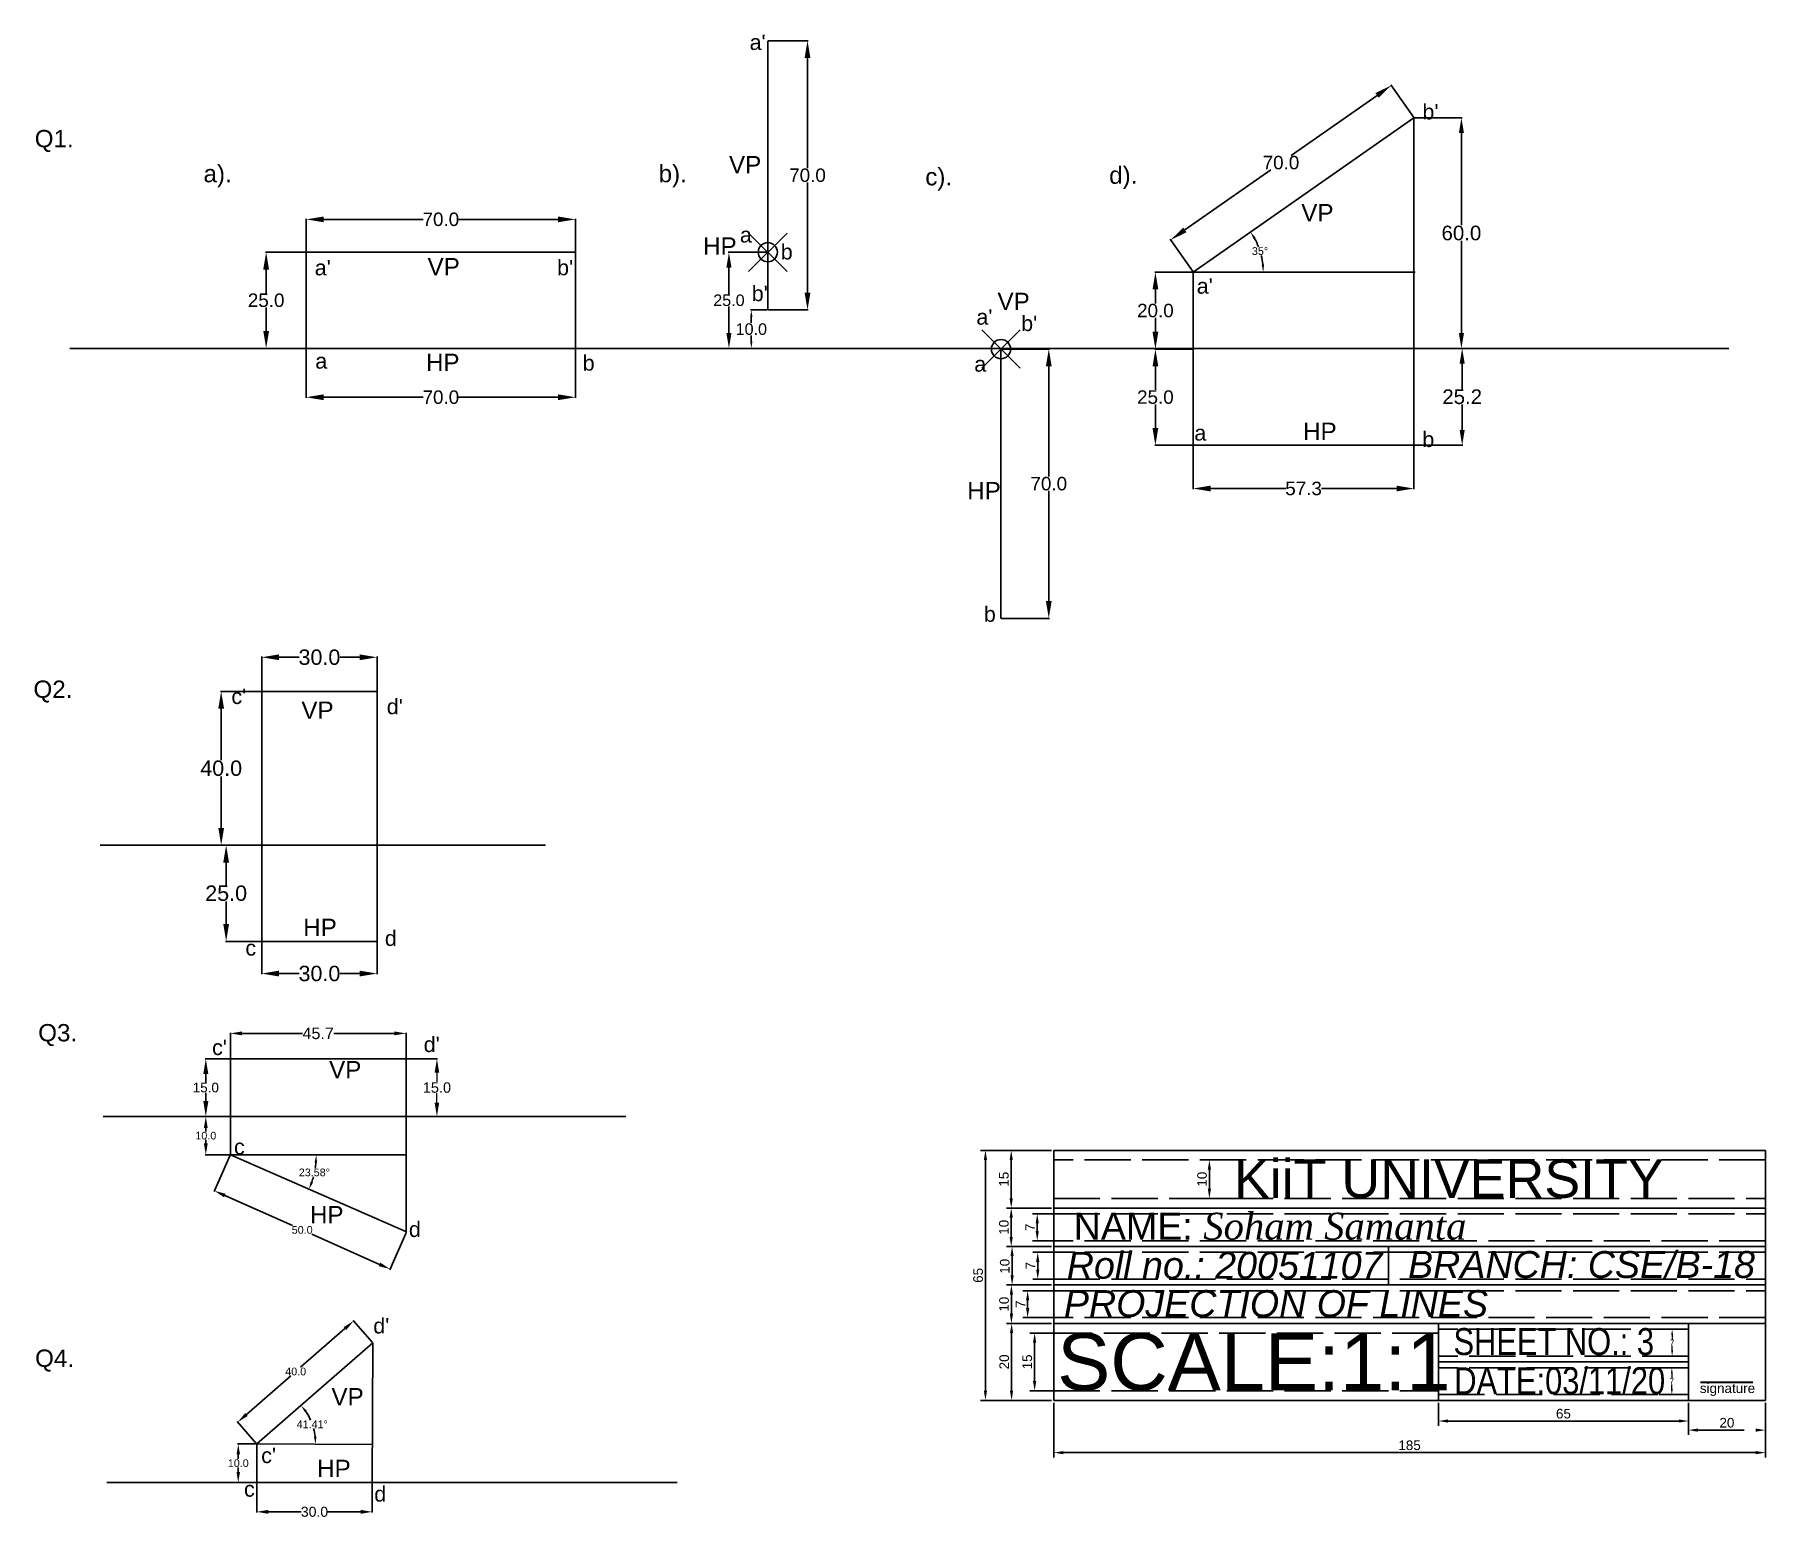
# Model space of a CAD drawing. Header units: millimetres. Extents: x 115 to 565, y 84 to 469.
import ezdxf

# ---------------------------------------------------------------- set-up
doc = ezdxf.new("R2010")
doc.units = ezdxf.units.MM
doc.header["$MEASUREMENT"] = 0
doc.header["$PDMODE"] = 35
doc.header["$PDSIZE"] = 5
doc.linetypes.add('ACAD_ISO02W100', pattern=[15, 12, -3])
doc.styles.get("Standard").update_dxf_attribs({"font": 'arial.ttf'})
doc.dimstyles.new('ISO-25', dxfattribs={"dimtxt": 2.5, "dimasz": 2.5, "dimexe": 1.25, "dimexo": 0.625, "dimtad": 1, "dimtxsty": 'Standard', "dimcen": 2.5, "dimadec": 0, "dimazin": 0, "dimtfac": 1, "dimtmove": 0, "dimatfit": 3, "dimfxl": 1, "dimarcsym": 0})
doc.dimstyles.get("Standard").update_dxf_attribs({"dimtxt": 0.18, "dimasz": 0.18, "dimexe": 0.18, "dimexo": 0.0625, "dimgap": 0.09, "dimtad": 0, "dimtih": 1, "dimtoh": 1, "dimdec": 1, "dimzin": 0, "dimdsep": 46, "dimtxsty": 'Standard', "dimcen": 0.09, "dimadec": 0, "dimazin": 0, "dimtfac": 1, "dimtdec": 1, "dimtofl": 0, "dimtmove": 0, "dimatfit": 3, "dimfxl": 1, "dimtolj": 1, "dimtzin": 0, "dimarcsym": 0})

msp = doc.modelspace()

# ---------------------------------------------------------------- texts
at = {"attachment_point": 1}
for s, width, gutter_width, heights, insert, char_height in [("a'", 0.7996, 1, [0.568], (300.93, 469.28), 4), ("b'", 0.7996, 1, [0.568], (475.87, 451.21), 4), ('Q1.', 0.7996, 1, [0.568], (115.07, 444.49), 4.5), ('VP', 0.7996, 1, [0.568], (295.58, 437.73), 4.5), ('a).', 0.7996, 1, [0.568], (158.95, 435.39), 4.5), ('b).', 0.7996, 1, [0.568], (277.28, 435.39), 4.5), ('c).', 0.7996, 1, [0.568], (346.61, 434.59), 4.5), ('d).', 0.7996, 1, [0.568], (394.42, 434.99), 4.5), ('VP', 0.7996, 1, [0.568], (444.37, 425.23), 4.5), ('HP', 0.7996, 1, [0.568], (288.84, 416.56), 4.5), ('a', 0.7996, 1, [0.568], (298.41, 419.23), 4), ('b', 0.7996, 1, [0.568], (309.03, 414.82), 4), ("a'", 0.7996, 1, [0.568], (187.87, 410.69), 4), ('VP', 0.7996, 1, [0.568], (217.21, 411.2), 4.5), ("b'", 0.7996, 1, [0.568], (250.88, 410.72), 4), ("a'", 0.7996, 1, [0.568], (417.18, 405.92), 4), ("b'", 0.7996, 1, [0.568], (301.49, 403.98), 4), ('VP', 0.7996, 1, [0.568], (365.39, 402.16), 4.5), ("a'", 0.7996, 1, [0.568], (359.89, 397.87), 4), ("b'", 0.7996, 1, [0.568], (371.54, 396.21), 4), ('a', 0.7996, 1, [0.568], (188.01, 386.43), 4), ('HP', 0.7996, 1, [0.568], (216.79, 386.33), 4.5), ('b', 0.7996, 1, [0.568], (257.54, 385.92), 4), ('a', 0.7996, 1, [0.568], (359.34, 385.64), 4), ('a', 0.7996, 1, [0.568], (416.56, 367.73), 4), ('HP', 0.7996, 1, [0.568], (444.85, 368.41), 4.5), ('b', 0.7996, 1, [0.568], (475.84, 366.06), 4), ('HP', 0.7996, 1, [0.568], (357.52, 352.98), 4.5), ('b', 0.7996, 1, [0.568], (361.84, 320.62), 4), ('Q2.', 0.7996, 1, [0.568], (114.74, 301.35), 4.5), ("c'", 0.7996, 1, [0.568], (166.2, 299.25), 4), ('VP', 0.7996, 1, [0.568], (184.4, 295.9), 4.5), ("d'", 0.7996, 1, [0.568], (206.6, 296.59), 4), ('HP', 0.7996, 1, [0.568], (184.88, 239.43), 4.5), ('d', 0.7996, 1, [0.568], (206.1, 236.35), 4), ('c', 0.7996, 1, [0.568], (169.84, 233.85), 4), ('Q3.', 0.7996, 1, [0.568], (115.97, 212.04), 4.5), ("c'", 0.7996, 1, [0.568], (161.18, 207.98), 4), ("d'", 0.7996, 1, [0.568], (216.2, 208.75), 4), ('VP', 0.7996, 1, [0.568], (191.61, 202.44), 4.5), ('c', 0.7996, 1, [0.568], (166.88, 182.14), 4), ('\\pxqc;KiiT UNIVERSITY', 164.3586, 12.5, [0], (400.55, 176.86), 10), ('HP', 0.7996, 1, [0.568], (186.63, 164.74), 4.5), ('NAME: {\\fTimes New Roman|b0|i1|c0|p18;Soham Samanta}', 107.6691, 12.5, [5.01], (385.2, 162.99), 7), ('d', 0.7996, 1, [0.568], (212.35, 160.68), 4), ('{\\fArial|b0|i1|c0|p34;Roll no.: 20051107}', 98.4957, 12.5, [17.51], (383.4, 152.82), 7), ('{\\fArial|b0|i1|c0|p34;BRANCH: CSE/B-18}', 96.3946, 12.5, [0], (472.13, 153.03), 7), ("d'", 0.7996, 1, [0.568], (203.09, 135.6), 4), ('SCALE:1:1', 93.7595, 12.5, [0], (380.92, 131.66), 14.8), ('Q4.', 0.7996, 1, [0.568], (115.17, 127.42), 4.5), ('VP', 0.7996, 1, [0.568], (192.22, 117.41), 4.5), ("c'", 0.7996, 1, [0.568], (173.95, 101.89), 4), ('HP', 0.7996, 1, [0.568], (188.49, 98.76), 4.5), ('c', 0.7996, 1, [0.568], (169.48, 93.17), 4), ('d', 0.7996, 1, [0.568], (203.35, 91.89), 4)]:
    msp.add_mtext_dynamic_manual_height_columns(s, width=width, gutter_width=gutter_width, heights=heights, dxfattribs=dict(at, insert=insert, char_height=char_height))
at = {"color": 18, "true_color": 0x000000, "char_height": 7, "attachment_point": 1}
for s, width, heights, insert in [('{\\fArial|b0|i1|c0|p34;PROJECTION OF LINES}', 154.3643, [11.19], (382.65, 142.86)), ('{\\fArial Narrow|b0|i0|c0|p34;SHEET NO.: 3}', 67.6486, [17.84], (483.95, 132.99)), ('{\\fArial Narrow|b0|i0|c0|p34;DATE:03/11/20}', 77.4148, [0], (484.15, 122.81))]:
    msp.add_mtext_dynamic_manual_height_columns(s, width=width, gutter_width=12.5, heights=heights, dxfattribs=dict(at, insert=insert))
at = {"color": 9, "lineweight": 30, "true_color": 0xc7c8ca, "insert": (548, 118.62), "char_height": 2.5, "attachment_point": 1}
msp.add_mtext_dynamic_manual_height_columns('{\\C256;\\c0;signature}', width=12.8123, gutter_width=12.5, heights=[0], dxfattribs=at)

# ---------------------------------------------------------------- blocks, each defined once
blk = doc.blocks.new('*D12')
at = {"color": 0, "lineweight": -2, "transparency": 16777216}
for p, q in [((174.09, 298.6), (174.09, 307.58)), ((178.59, 307.4), (183.81, 307.4)), ((199.59, 307.4), (194.37, 307.4)), ((204.09, 298.6), (204.09, 307.58))]:
    blk.add_line(p, q, dxfattribs=at)
at = {"color": 0, "transparency": 16777216}
for points in [[(178.59, 308.15), (178.59, 306.65), (174.09, 307.4)], [(199.59, 308.15), (199.59, 306.65), (204.09, 307.4)]]:
    blk.add_solid(points, dxfattribs=at)
at = {"layer": 'Defpoints', "color": 0, "transparency": 16777216}
for p in [(204.09, 307.4), (174.09, 298.54), (204.09, 298.54)]:
    blk.add_point(p, dxfattribs=at)
at = {"color": 0, "transparency": 16777216, "insert": (189.09, 307.4), "char_height": 4, "attachment_point": 5}
blk.add_mtext('\\A1;30.0', dxfattribs=at)
blk = doc.blocks.new('*D13')
at = {"color": 0, "lineweight": -2, "transparency": 16777216}
for p, q in [((174.09, 233.47), (174.09, 224.99)), ((204.09, 233.47), (204.09, 224.99)), ((178.59, 225.17), (183.81, 225.17)), ((199.59, 225.17), (194.37, 225.17))]:
    blk.add_line(p, q, dxfattribs=at)
at = {"color": 0, "transparency": 16777216}
for points in [[(178.59, 225.92), (178.59, 224.42), (174.09, 225.17)], [(199.59, 225.92), (199.59, 224.42), (204.09, 225.17)]]:
    blk.add_solid(points, dxfattribs=at)
at = {"layer": 'Defpoints', "color": 0, "transparency": 16777216}
for p in [(174.09, 233.54), (204.09, 233.54), (204.09, 225.17)]:
    blk.add_point(p, dxfattribs=at)
at = {"color": 0, "transparency": 16777216, "insert": (189.09, 225.17), "char_height": 4, "attachment_point": 5}
blk.add_mtext('\\A1;30.0', dxfattribs=at)
blk = doc.blocks.new('*D14')
at = {"color": 0, "lineweight": -2, "transparency": 16777216}
for p, q in [((174.03, 298.54), (163.37, 298.54)), ((163.55, 294.04), (163.55, 280.67)), ((163.55, 263.04), (163.55, 276.4)), ((174.03, 258.54), (163.37, 258.54))]:
    blk.add_line(p, q, dxfattribs=at)
at = {"color": 0, "transparency": 16777216}
for points in [[(162.8, 294.04), (164.3, 294.04), (163.55, 298.54)], [(162.8, 263.04), (164.3, 263.04), (163.55, 258.54)]]:
    blk.add_solid(points, dxfattribs=at)
at = {"layer": 'Defpoints', "color": 0, "transparency": 16777216}
for p in [(174.09, 298.54), (163.55, 258.54), (174.09, 258.54)]:
    blk.add_point(p, dxfattribs=at)
at = {"color": 0, "transparency": 16777216, "insert": (163.55, 278.54), "char_height": 4, "attachment_point": 5}
blk.add_mtext('\\A1;40.0', dxfattribs=at)
blk = doc.blocks.new('*D15')
at = {"color": 0, "lineweight": -2, "transparency": 16777216}
for p, q in [((174.03, 258.54), (164.66, 258.54)), ((164.84, 254.04), (164.84, 248.17)), ((164.84, 238.04), (164.84, 243.9)), ((174.03, 233.54), (164.66, 233.54))]:
    blk.add_line(p, q, dxfattribs=at)
at = {"color": 0, "transparency": 16777216}
for points in [[(164.09, 254.04), (165.59, 254.04), (164.84, 258.54)], [(164.09, 238.04), (165.59, 238.04), (164.84, 233.54)]]:
    blk.add_solid(points, dxfattribs=at)
at = {"layer": 'Defpoints', "color": 0, "transparency": 16777216}
for p in [(174.09, 258.54), (164.84, 233.54), (174.09, 233.54)]:
    blk.add_point(p, dxfattribs=at)
at = {"color": 0, "transparency": 16777216, "insert": (164.84, 246.04), "char_height": 4, "attachment_point": 5}
blk.add_mtext('\\A1;25.0', dxfattribs=at)
blk = doc.blocks.new('*D16')
at = {"color": 0, "lineweight": -2, "transparency": 16777216}
for p, q in [((165.86, 203.02), (159.37, 203.02)), ((159.55, 199.02), (159.55, 196.89)), ((159.55, 192.02), (159.55, 194.16)), ((165.86, 188.02), (159.37, 188.02))]:
    blk.add_line(p, q, dxfattribs=at)
at = {"color": 0, "transparency": 16777216}
for points in [[(158.89, 199.02), (160.22, 199.02), (159.55, 203.02)], [(158.89, 192.02), (160.22, 192.02), (159.55, 188.02)]]:
    blk.add_solid(points, dxfattribs=at)
at = {"layer": 'Defpoints', "color": 0, "transparency": 16777216}
for p in [(165.93, 203.02), (159.55, 188.02), (165.93, 188.02)]:
    blk.add_point(p, dxfattribs=at)
at = {"color": 0, "transparency": 16777216, "insert": (159.55, 195.52), "char_height": 2.5, "attachment_point": 5}
blk.add_mtext('\\A1;15.0', dxfattribs=at)
blk = doc.blocks.new('*D17')
at = {"color": 0, "lineweight": -2, "transparency": 16777216}
for p, q in [((211.67, 203.02), (219.82, 203.02)), ((211.67, 188.02), (219.82, 188.02))]:
    blk.add_line(p, q, dxfattribs=at)
at = {"color": 0, "lineweight": 9, "transparency": 16777216}
for p, q in [((219.64, 199.42), (219.64, 196.99)), ((219.64, 191.62), (219.64, 194.05))]:
    blk.add_line(p, q, dxfattribs=at)
at = {"color": 0, "transparency": 16777216}
for points in [[(219.04, 199.42), (220.24, 199.42), (219.64, 203.02)], [(219.04, 191.62), (220.24, 191.62), (219.64, 188.02)]]:
    blk.add_solid(points, dxfattribs=at)
at = {"layer": 'Defpoints', "color": 0, "transparency": 16777216}
for p in [(211.6, 203.02), (211.6, 188.02), (219.64, 188.02)]:
    blk.add_point(p, dxfattribs=at)
at = {"color": 0, "transparency": 16777216, "insert": (219.64, 195.52), "char_height": 2.7, "attachment_point": 5}
blk.add_mtext('\\A1;15.0', dxfattribs=at)
blk = doc.blocks.new('*D18')
at = {"color": 0, "lineweight": -2, "transparency": 16777216}
for p, q in [((165.9, 177.96), (161.7, 168.52)), ((164.51, 167.47), (182.11, 159.63)), ((211.58, 157.63), (207.37, 148.18)), ((204.71, 149.57), (187.11, 157.41))]:
    blk.add_line(p, q, dxfattribs=at)
at = {"color": 0, "transparency": 16777216}
for points in [[(164.71, 167.92), (164.31, 167.01), (161.77, 168.69)], [(204.91, 150.03), (204.5, 149.11), (207.45, 148.35)]]:
    blk.add_solid(points, dxfattribs=at)
at = {"layer": 'Defpoints', "color": 0, "transparency": 16777216}
for p in [(165.93, 178.02), (211.6, 157.68), (207.45, 148.35)]:
    blk.add_point(p, dxfattribs=at)
at = {"color": 0, "transparency": 16777216, "insert": (184.61, 158.52), "char_height": 2, "attachment_point": 5}
blk.add_mtext('\\A1;50.0', dxfattribs=at)
blk = doc.blocks.new('*D19')
at = {"color": 0, "lineweight": -2, "transparency": 16777216}
for p, q in [((165.86, 188.02), (159.37, 188.02)), ((159.55, 185.02), (159.55, 184.13)), ((159.55, 181.02), (159.55, 181.91)), ((165.86, 178.02), (159.37, 178.02))]:
    blk.add_line(p, q, dxfattribs=at)
at = {"color": 0, "transparency": 16777216}
for points in [[(159.05, 185.02), (160.05, 185.02), (159.55, 188.02)], [(159.05, 181.02), (160.05, 181.02), (159.55, 178.02)]]:
    blk.add_solid(points, dxfattribs=at)
at = {"layer": 'Defpoints', "color": 0, "transparency": 16777216}
for p in [(159.55, 188.02), (165.93, 188.02), (165.93, 178.02)]:
    blk.add_point(p, dxfattribs=at)
at = {"color": 0, "transparency": 16777216, "insert": (159.55, 183.02), "char_height": 2, "attachment_point": 5}
blk.add_mtext('\\A1;10.0', dxfattribs=at)
blk = doc.blocks.new('*D2')
at = {"color": 0, "lineweight": -2, "transparency": 16777216}
for p, q in [((172.81, 92.81), (172.81, 85.05)), ((202.81, 92.81), (202.81, 85.05)), ((175.81, 85.23), (184.35, 85.23)), ((199.81, 85.23), (191.28, 85.23))]:
    blk.add_line(p, q, dxfattribs=at)
at = {"color": 0, "transparency": 16777216}
for points in [[(175.81, 85.73), (175.81, 84.73), (172.81, 85.23)], [(199.81, 85.73), (199.81, 84.73), (202.81, 85.23)]]:
    blk.add_solid(points, dxfattribs=at)
at = {"layer": 'Defpoints', "color": 0, "transparency": 16777216}
for p in [(172.81, 92.87), (202.81, 92.87), (202.81, 85.23)]:
    blk.add_point(p, dxfattribs=at)
at = {"color": 0, "transparency": 16777216, "insert": (187.81, 85.23), "char_height": 2.6, "attachment_point": 5}
blk.add_mtext('\\A1;30.0', dxfattribs=at)
blk = doc.blocks.new('*D21')
at = {"color": 0, "lineweight": -2, "transparency": 16777216}
for p, q in [((480.03, 113.58), (480.03, 107.59)), ((545.03, 113.58), (545.03, 107.59)), ((482.53, 108.84), (542.53, 108.84))]:
    blk.add_line(p, q, dxfattribs=at)
at = {"color": 0, "transparency": 16777216}
for points in [[(482.53, 109.26), (482.53, 108.43), (480.03, 108.84)], [(542.53, 109.26), (542.53, 108.43), (545.03, 108.84)]]:
    blk.add_solid(points, dxfattribs=at)
at = {"layer": 'Defpoints', "color": 0, "transparency": 16777216}
for p in [(480.03, 114.21), (545.03, 114.21), (545.03, 108.84)]:
    blk.add_point(p, dxfattribs=at)
at = {"color": 0, "transparency": 16777216, "insert": (512.53, 110.74), "char_height": 2.5, "attachment_point": 5}
blk.add_mtext('65', dxfattribs=at)
blk = doc.blocks.new('*D3')
at = {"color": 0, "lineweight": -2, "transparency": 16777216}
for p, q in [((384.52, 131.71), (373.79, 131.71)), ((375.04, 129.21), (375.04, 119.21)), ((384.56, 116.71), (373.79, 116.71))]:
    blk.add_line(p, q, dxfattribs=at)
at = {"color": 0, "transparency": 16777216}
for points in [[(374.62, 129.21), (375.46, 129.21), (375.04, 131.71)], [(374.62, 119.21), (375.46, 119.21), (375.04, 116.71)]]:
    blk.add_solid(points, dxfattribs=at)
at = {"layer": 'Defpoints', "color": 0, "transparency": 16777216}
for p in [(385.15, 131.71), (375.04, 116.71), (385.18, 116.71)]:
    blk.add_point(p, dxfattribs=at)
at = {"color": 0, "transparency": 16777216, "insert": (373.14, 124.21), "char_height": 2.5, "attachment_point": 5, "rotation": 90}
blk.add_mtext('15', dxfattribs=at)
blk = doc.blocks.new('*D22')
at = {"color": 0, "lineweight": -2, "transparency": 16777216}
for p, q in [((379.41, 164.21), (367.7, 164.21)), ((368.95, 161.71), (368.95, 156.71)), ((379.41, 154.21), (367.7, 154.21))]:
    blk.add_line(p, q, dxfattribs=at)
at = {"color": 0, "transparency": 16777216}
for points in [[(368.53, 161.71), (369.37, 161.71), (368.95, 164.21)], [(368.53, 156.71), (369.37, 156.71), (368.95, 154.21)]]:
    blk.add_solid(points, dxfattribs=at)
at = {"layer": 'Defpoints', "color": 0, "transparency": 16777216}
for p in [(380.03, 164.21), (368.95, 154.21), (380.03, 154.21)]:
    blk.add_point(p, dxfattribs=at)
at = {"color": 0, "transparency": 16777216, "insert": (367.05, 159.21), "char_height": 2.5, "attachment_point": 5, "rotation": 90}
blk.add_mtext('10', dxfattribs=at)
blk = doc.blocks.new('*D23')
at = {"color": 0, "lineweight": -2, "transparency": 16777216}
for p, q in [((379.41, 154.21), (367.93, 154.21)), ((369.18, 151.71), (369.18, 146.71)), ((379.41, 144.21), (367.93, 144.21))]:
    blk.add_line(p, q, dxfattribs=at)
at = {"color": 0, "transparency": 16777216}
for points in [[(368.76, 151.71), (369.6, 151.71), (369.18, 154.21)], [(368.76, 146.71), (369.6, 146.71), (369.18, 144.21)]]:
    blk.add_solid(points, dxfattribs=at)
at = {"layer": 'Defpoints', "color": 0, "transparency": 16777216}
for p in [(380.03, 154.21), (369.18, 144.21), (380.03, 144.21)]:
    blk.add_point(p, dxfattribs=at)
at = {"color": 0, "transparency": 16777216, "insert": (367.28, 149.07), "char_height": 2.5, "attachment_point": 5, "rotation": 90}
blk.add_mtext('10', dxfattribs=at)
blk = doc.blocks.new('*D24')
at = {"color": 0, "lineweight": -2, "transparency": 16777216}
for p, q in [((379.41, 179.21), (361, 179.21)), ((362.25, 176.71), (362.25, 116.71)), ((379.41, 114.21), (361, 114.21))]:
    blk.add_line(p, q, dxfattribs=at)
at = {"color": 0, "transparency": 16777216}
for points in [[(361.84, 176.71), (362.67, 176.71), (362.25, 179.21)], [(361.84, 116.71), (362.67, 116.71), (362.25, 114.21)]]:
    blk.add_solid(points, dxfattribs=at)
at = {"layer": 'Defpoints', "color": 0, "transparency": 16777216}
for p in [(380.03, 179.21), (362.25, 114.21), (380.03, 114.21)]:
    blk.add_point(p, dxfattribs=at)
at = {"color": 0, "transparency": 16777216, "insert": (360.35, 146.71), "char_height": 2.5, "attachment_point": 5, "rotation": 90}
blk.add_mtext('65', dxfattribs=at)
blk = doc.blocks.new('*D25')
at = {"color": 0, "lineweight": -2, "transparency": 16777216}
for p, q in [((379.41, 179.21), (367.7, 179.21)), ((368.95, 176.71), (368.95, 166.71)), ((379.41, 164.21), (367.7, 164.21))]:
    blk.add_line(p, q, dxfattribs=at)
at = {"color": 0, "transparency": 16777216}
for points in [[(368.53, 176.71), (369.37, 176.71), (368.95, 179.21)], [(368.53, 166.71), (369.37, 166.71), (368.95, 164.21)]]:
    blk.add_solid(points, dxfattribs=at)
at = {"layer": 'Defpoints', "color": 0, "transparency": 16777216}
for p in [(380.03, 179.21), (368.95, 164.21), (380.03, 164.21)]:
    blk.add_point(p, dxfattribs=at)
at = {"color": 0, "transparency": 16777216, "insert": (367.05, 171.71), "char_height": 2.5, "attachment_point": 5, "rotation": 90}
blk.add_mtext('15', dxfattribs=at)
blk = doc.blocks.new('*D4')
at = {"color": 0, "lineweight": -2, "transparency": 16777216}
for p, q in [((379.41, 134.21), (367.8, 134.21)), ((369.05, 131.71), (369.05, 116.71)), ((379.41, 114.21), (367.8, 114.21))]:
    blk.add_line(p, q, dxfattribs=at)
at = {"color": 0, "transparency": 16777216}
for points in [[(368.63, 131.71), (369.46, 131.71), (369.05, 134.21)], [(368.63, 116.71), (369.46, 116.71), (369.05, 114.21)]]:
    blk.add_solid(points, dxfattribs=at)
at = {"layer": 'Defpoints', "color": 0, "transparency": 16777216}
for p in [(380.03, 134.21), (369.05, 114.21), (380.03, 114.21)]:
    blk.add_point(p, dxfattribs=at)
at = {"color": 0, "transparency": 16777216, "insert": (367.14, 124.21), "char_height": 2.5, "attachment_point": 5, "rotation": 90}
blk.add_mtext('20', dxfattribs=at)
blk = doc.blocks.new('*D26')
at = {"color": 0, "lineweight": -2, "transparency": 16777216}
for p, q in [((379.41, 144.21), (367.75, 144.21)), ((369, 141.71), (369, 136.71)), ((379.41, 134.21), (367.75, 134.21))]:
    blk.add_line(p, q, dxfattribs=at)
at = {"color": 0, "transparency": 16777216}
for points in [[(368.59, 141.71), (369.42, 141.71), (369, 144.21)], [(368.59, 136.71), (369.42, 136.71), (369, 134.21)]]:
    blk.add_solid(points, dxfattribs=at)
at = {"layer": 'Defpoints', "color": 0, "transparency": 16777216}
for p in [(380.03, 144.21), (369, 134.21), (380.03, 134.21)]:
    blk.add_point(p, dxfattribs=at)
at = {"color": 0, "transparency": 16777216, "insert": (367.1, 139.21), "char_height": 2.5, "attachment_point": 5, "rotation": 90}
blk.add_mtext('10', dxfattribs=at)
blk = doc.blocks.new('*D5')
at = {"color": 0, "lineweight": -2, "transparency": 16777216}
for p, q in [((428.76, 176.71), (419.22, 176.71)), ((420.47, 174.21), (420.47, 169.21)), ((428.76, 166.71), (419.22, 166.71))]:
    blk.add_line(p, q, dxfattribs=at)
at = {"color": 0, "transparency": 16777216}
for points in [[(420.06, 174.21), (420.89, 174.21), (420.47, 176.71)], [(420.06, 169.21), (420.89, 169.21), (420.47, 166.71)]]:
    blk.add_solid(points, dxfattribs=at)
at = {"layer": 'Defpoints', "color": 0, "transparency": 16777216}
for p in [(429.38, 176.71), (420.47, 166.71), (429.38, 166.71)]:
    blk.add_point(p, dxfattribs=at)
at = {"color": 0, "transparency": 16777216, "insert": (418.57, 171.71), "char_height": 2.5, "attachment_point": 5, "rotation": 90}
blk.add_mtext('10', dxfattribs=at)
blk = doc.blocks.new('*D27')
at = {"color": 0, "lineweight": -2, "transparency": 16777216}
for p, q in [((380.03, 113.58), (380.03, 99.37)), ((565.03, 113.58), (565.03, 99.37)), ((382.53, 100.62), (562.53, 100.62))]:
    blk.add_line(p, q, dxfattribs=at)
at = {"color": 0, "transparency": 16777216}
for points in [[(382.53, 101.04), (382.53, 100.2), (380.03, 100.62)], [(562.53, 101.04), (562.53, 100.2), (565.03, 100.62)]]:
    blk.add_solid(points, dxfattribs=at)
at = {"layer": 'Defpoints', "color": 0, "transparency": 16777216}
for p in [(380.03, 114.21), (565.03, 114.21), (565.03, 100.62)]:
    blk.add_point(p, dxfattribs=at)
at = {"color": 0, "transparency": 16777216, "insert": (472.53, 102.52), "char_height": 2.5, "attachment_point": 5}
blk.add_mtext('185', dxfattribs=at)
blk = doc.blocks.new('*D28')
at = {"color": 0, "linetype": 'ACAD_ISO02W100', "lineweight": -2, "transparency": 16777216}
for p, q in [((384.58, 162.71), (374.47, 162.71)), ((375.72, 160.21), (375.72, 158.21)), ((384.58, 155.71), (374.47, 155.71))]:
    blk.add_line(p, q, dxfattribs=at)
at = {"color": 0, "linetype": 'ACAD_ISO02W100', "transparency": 16777216}
for points in [[(375.3, 160.21), (376.13, 160.21), (375.72, 162.71)], [(375.3, 158.21), (376.13, 158.21), (375.72, 155.71)]]:
    blk.add_solid(points, dxfattribs=at)
at = {"layer": 'Defpoints', "color": 0, "linetype": 'ACAD_ISO02W100', "transparency": 16777216}
for p in [(385.2, 162.71), (375.72, 155.71), (385.2, 155.71)]:
    blk.add_point(p, dxfattribs=at)
at = {"color": 0, "linetype": 'ACAD_ISO02W100', "transparency": 16777216, "insert": (373.84, 159.21), "char_height": 2.5, "attachment_point": 5, "rotation": 90}
blk.add_mtext('7', dxfattribs=at)
blk = doc.blocks.new('*D6')
at = {"color": 0, "linetype": 'ACAD_ISO02W100', "lineweight": -2, "transparency": 16777216}
for p, q in [((385.55, 152.71), (374.6, 152.71)), ((375.85, 150.21), (375.85, 148.21)), ((385.55, 145.71), (374.6, 145.71))]:
    blk.add_line(p, q, dxfattribs=at)
at = {"color": 0, "linetype": 'ACAD_ISO02W100', "transparency": 16777216}
for points in [[(375.43, 150.21), (376.26, 150.21), (375.85, 152.71)], [(375.43, 148.21), (376.26, 148.21), (375.85, 145.71)]]:
    blk.add_solid(points, dxfattribs=at)
at = {"layer": 'Defpoints', "color": 0, "linetype": 'ACAD_ISO02W100', "transparency": 16777216}
for p in [(386.17, 152.71), (375.85, 145.71), (386.17, 145.71)]:
    blk.add_point(p, dxfattribs=at)
at = {"color": 0, "linetype": 'ACAD_ISO02W100', "transparency": 16777216, "insert": (373.97, 149.21), "char_height": 2.5, "attachment_point": 5, "rotation": 90}
blk.add_mtext('7', dxfattribs=at)
blk = doc.blocks.new('*D29')
at = {"color": 0, "linetype": 'ACAD_ISO02W100', "lineweight": -2, "transparency": 16777216}
for p, q in [((382.02, 142.71), (371.97, 142.71)), ((373.22, 140.21), (373.22, 138.21)), ((382.02, 135.71), (371.97, 135.71))]:
    blk.add_line(p, q, dxfattribs=at)
at = {"color": 0, "linetype": 'ACAD_ISO02W100', "transparency": 16777216}
for points in [[(372.81, 140.21), (373.64, 140.21), (373.22, 142.71)], [(372.81, 138.21), (373.64, 138.21), (373.22, 135.71)]]:
    blk.add_solid(points, dxfattribs=at)
at = {"layer": 'Defpoints', "color": 0, "linetype": 'ACAD_ISO02W100', "transparency": 16777216}
for p in [(382.65, 142.71), (373.22, 135.71), (382.65, 135.71)]:
    blk.add_point(p, dxfattribs=at)
at = {"color": 0, "linetype": 'ACAD_ISO02W100', "transparency": 16777216, "insert": (371.35, 139.21), "char_height": 2.5, "attachment_point": 5, "rotation": 90}
blk.add_mtext('7', dxfattribs=at)
blk = doc.blocks.new('*D30')
at = {"color": 0, "linetype": 'ACAD_ISO02W100', "lineweight": -2, "transparency": 16777216}
for p, q in [((545.03, 113.58), (545.03, 105.23)), ((565.03, 113.58), (565.03, 105.23)), ((547.53, 106.48), (562.53, 106.48))]:
    blk.add_line(p, q, dxfattribs=at)
at = {"color": 0, "linetype": 'ACAD_ISO02W100', "transparency": 16777216}
for points in [[(547.53, 106.89), (547.53, 106.06), (545.03, 106.48)], [(562.53, 106.89), (562.53, 106.06), (565.03, 106.48)]]:
    blk.add_solid(points, dxfattribs=at)
at = {"layer": 'Defpoints', "color": 0, "linetype": 'ACAD_ISO02W100', "transparency": 16777216}
for p in [(545.03, 114.21), (565.03, 114.21), (565.03, 106.48)]:
    blk.add_point(p, dxfattribs=at)
at = {"color": 0, "linetype": 'ACAD_ISO02W100', "transparency": 16777216, "insert": (555.03, 108.38), "char_height": 2.5, "attachment_point": 5}
blk.add_mtext('20', dxfattribs=at)
blk = doc.blocks.new('*D7')
at = {"color": 0, "lineweight": -2, "transparency": 16777216}
for p, q in [((537.41, 122.71), (540.89, 122.71)), ((537.41, 115.71), (540.89, 115.71))]:
    blk.add_line(p, q, dxfattribs=at)
at = {"color": 0, "lineweight": 0, "transparency": 16777216}
for p, q in [((540.71, 121.21), (540.71, 120.05)), ((540.71, 117.21), (540.71, 118.37))]:
    blk.add_line(p, q, dxfattribs=at)
at = {"color": 0, "transparency": 16777216}
for points in [[(540.46, 121.21), (540.96, 121.21), (540.71, 122.71)], [(540.46, 117.21), (540.96, 117.21), (540.71, 115.71)]]:
    blk.add_solid(points, dxfattribs=at)
at = {"layer": 'Defpoints', "color": 0, "transparency": 16777216}
for p in [(537.35, 122.71), (537.35, 115.71), (540.71, 115.71)]:
    blk.add_point(p, dxfattribs=at)
at = {"color": 0, "transparency": 16777216, "insert": (540.71, 119.21), "char_height": 1.5, "attachment_point": 5}
blk.add_mtext('\\A1;7', dxfattribs=at)
blk = doc.blocks.new('*D8')
at = {"color": 0, "lineweight": -2, "transparency": 16777216}
for p, q in [((535.47, 132.71), (540.97, 132.71)), ((535.4, 125.71), (540.97, 125.71))]:
    blk.add_line(p, q, dxfattribs=at)
at = {"color": 0, "lineweight": 0, "transparency": 16777216}
for p, q in [((540.79, 131.21), (540.79, 130.05)), ((540.79, 127.21), (540.79, 128.37))]:
    blk.add_line(p, q, dxfattribs=at)
at = {"color": 0, "transparency": 16777216}
for points in [[(540.54, 131.21), (541.04, 131.21), (540.79, 132.71)], [(540.54, 127.21), (541.04, 127.21), (540.79, 125.71)]]:
    blk.add_solid(points, dxfattribs=at)
at = {"layer": 'Defpoints', "color": 0, "transparency": 16777216}
for p in [(535.41, 132.71), (540.79, 132.71), (535.33, 125.71)]:
    blk.add_point(p, dxfattribs=at)
at = {"color": 0, "transparency": 16777216, "insert": (540.79, 129.21), "char_height": 1.5, "attachment_point": 5}
blk.add_mtext('\\A1;7', dxfattribs=at)
blk = doc.blocks.new('*D32')
at = {"color": 0, "lineweight": -2, "transparency": 16777216}
for p, q in [((172.75, 102.87), (167.81, 102.87)), ((167.99, 100.17), (167.99, 98.98)), ((167.99, 95.57), (167.99, 96.76)), ((172.75, 92.87), (167.81, 92.87))]:
    blk.add_line(p, q, dxfattribs=at)
at = {"color": 0, "transparency": 16777216}
for points in [[(167.54, 100.17), (168.44, 100.17), (167.99, 102.87)], [(167.54, 95.57), (168.44, 95.57), (167.99, 92.87)]]:
    blk.add_solid(points, dxfattribs=at)
at = {"layer": 'Defpoints', "color": 0, "transparency": 16777216}
for p in [(167.99, 102.87), (172.81, 102.87), (172.81, 92.87)]:
    blk.add_point(p, dxfattribs=at)
at = {"color": 0, "transparency": 16777216, "insert": (167.99, 97.87), "char_height": 2, "attachment_point": 5}
blk.add_mtext('\\A1;10.0', dxfattribs=at)
blk = doc.blocks.new('*D34')
at = {"color": 0, "lineweight": -2, "transparency": 16777216}
for p, q in [((165.93, 203.08), (165.93, 209.8)), ((168.93, 209.62), (184.72, 209.62)), ((208.6, 209.62), (192.81, 209.62)), ((211.6, 203.08), (211.6, 209.8))]:
    blk.add_line(p, q, dxfattribs=at)
at = {"color": 0, "transparency": 16777216}
for points in [[(168.93, 210.12), (168.93, 209.12), (165.93, 209.62)], [(208.6, 210.12), (208.6, 209.12), (211.6, 209.62)]]:
    blk.add_solid(points, dxfattribs=at)
at = {"layer": 'Defpoints', "color": 0, "transparency": 16777216}
for p in [(211.6, 209.62), (165.93, 203.02), (211.6, 203.02)]:
    blk.add_point(p, dxfattribs=at)
at = {"color": 0, "transparency": 16777216, "insert": (188.77, 209.62), "char_height": 3, "attachment_point": 5}
blk.add_mtext('\\A1;45.7', dxfattribs=at)
blk = doc.blocks.new('*D35')
at = {"color": 0, "lineweight": -2, "transparency": 16777216}
for p, q in [((185.66, 412.76), (185.66, 421.42)), ((190.16, 421.24), (216.05, 421.24)), ((251.16, 421.24), (225.28, 421.24)), ((255.66, 412.76), (255.66, 421.42))]:
    blk.add_line(p, q, dxfattribs=at)
at = {"color": 0, "transparency": 16777216}
for points in [[(190.16, 421.99), (190.16, 420.49), (185.66, 421.24)], [(251.16, 421.99), (251.16, 420.49), (255.66, 421.24)]]:
    blk.add_solid(points, dxfattribs=at)
at = {"layer": 'Defpoints', "color": 0, "transparency": 16777216}
for p in [(255.66, 421.24), (185.66, 412.7), (255.66, 412.7)]:
    blk.add_point(p, dxfattribs=at)
at = {"color": 0, "transparency": 16777216, "insert": (220.66, 421.24), "char_height": 3.5, "attachment_point": 5}
blk.add_mtext('\\A1;70.0', dxfattribs=at)
blk = doc.blocks.new('*D36')
at = {"color": 0, "lineweight": -2, "transparency": 16777216}
for p, q in [((185.6, 412.7), (175.06, 412.7)), ((175.24, 408.2), (175.24, 402.08)), ((175.24, 392.2), (175.24, 398.32)), ((185.6, 387.7), (175.06, 387.7))]:
    blk.add_line(p, q, dxfattribs=at)
at = {"color": 0, "transparency": 16777216}
for points in [[(174.49, 408.2), (175.99, 408.2), (175.24, 412.7)], [(174.49, 392.2), (175.99, 392.2), (175.24, 387.7)]]:
    blk.add_solid(points, dxfattribs=at)
at = {"layer": 'Defpoints', "color": 0, "transparency": 16777216}
for p in [(185.66, 412.7), (175.24, 387.7), (185.66, 387.7)]:
    blk.add_point(p, dxfattribs=at)
at = {"color": 0, "transparency": 16777216, "insert": (175.24, 400.2), "char_height": 3.5, "attachment_point": 5}
blk.add_mtext('\\A1;25.0', dxfattribs=at)
blk = doc.blocks.new('*D37')
at = {"color": 0, "lineweight": -2, "transparency": 16777216}
for p, q in [((305.73, 467.7), (316.17, 467.7)), ((315.99, 463.2), (315.99, 434.58)), ((315.99, 402.2), (315.99, 430.82)), ((305.73, 397.7), (316.17, 397.7))]:
    blk.add_line(p, q, dxfattribs=at)
at = {"color": 0, "transparency": 16777216}
for points in [[(315.24, 463.2), (316.74, 463.2), (315.99, 467.7)], [(315.24, 402.2), (316.74, 402.2), (315.99, 397.7)]]:
    blk.add_solid(points, dxfattribs=at)
at = {"layer": 'Defpoints', "color": 0, "transparency": 16777216}
for p in [(305.66, 467.7), (305.66, 397.7), (315.99, 397.7)]:
    blk.add_point(p, dxfattribs=at)
at = {"color": 0, "transparency": 16777216, "insert": (315.99, 432.7), "char_height": 3.5, "attachment_point": 5}
blk.add_mtext('\\A1;70.0', dxfattribs=at)
blk = doc.blocks.new('*D38')
at = {"color": 0, "lineweight": -2, "transparency": 16777216}
for p, q in [((305.6, 397.7), (301.2, 397.7)), ((301.38, 395.9), (301.38, 394.32)), ((305.6, 387.7), (301.2, 387.7)), ((301.38, 389.5), (301.38, 391.08))]:
    blk.add_line(p, q, dxfattribs=at)
at = {"color": 0, "transparency": 16777216}
for points in [[(301.08, 395.9), (301.68, 395.9), (301.38, 397.7)], [(301.08, 389.5), (301.68, 389.5), (301.38, 387.7)]]:
    blk.add_solid(points, dxfattribs=at)
at = {"layer": 'Defpoints', "color": 0, "transparency": 16777216}
for p in [(305.66, 397.7), (301.38, 387.7), (305.66, 387.7)]:
    blk.add_point(p, dxfattribs=at)
at = {"color": 0, "transparency": 16777216, "insert": (301.38, 392.7), "char_height": 3, "attachment_point": 5}
blk.add_mtext('\\A1;10.0', dxfattribs=at)
blk = doc.blocks.new('*D39')
at = {"color": 0, "lineweight": -2, "transparency": 16777216}
for p, q in [((185.66, 387.64), (185.66, 374.82)), ((255.66, 387.64), (255.66, 374.82)), ((190.16, 375), (216.05, 375)), ((251.16, 375), (225.28, 375))]:
    blk.add_line(p, q, dxfattribs=at)
at = {"color": 0, "transparency": 16777216}
for points in [[(190.16, 375.75), (190.16, 374.25), (185.66, 375)], [(251.16, 375.75), (251.16, 374.25), (255.66, 375)]]:
    blk.add_solid(points, dxfattribs=at)
at = {"layer": 'Defpoints', "color": 0, "transparency": 16777216}
for p in [(185.66, 387.7), (255.66, 387.7), (255.66, 375)]:
    blk.add_point(p, dxfattribs=at)
at = {"color": 0, "transparency": 16777216, "insert": (220.66, 375), "char_height": 3.5, "attachment_point": 5}
blk.add_mtext('\\A1;70.0', dxfattribs=at)
blk = doc.blocks.new('*D40')
at = {"color": 0, "lineweight": -2, "transparency": 16777216}
for p, q in [((366.36, 387.52), (378.9, 387.52)), ((378.72, 383.02), (378.72, 354.4)), ((378.72, 322.02), (378.72, 350.64)), ((366.36, 317.52), (378.9, 317.52))]:
    blk.add_line(p, q, dxfattribs=at)
at = {"color": 0, "transparency": 16777216}
for points in [[(377.97, 383.02), (379.47, 383.02), (378.72, 387.52)], [(377.97, 322.02), (379.47, 322.02), (378.72, 317.52)]]:
    blk.add_solid(points, dxfattribs=at)
at = {"layer": 'Defpoints', "color": 0, "transparency": 16777216}
for p in [(366.29, 387.52), (366.29, 317.52), (378.72, 317.52)]:
    blk.add_point(p, dxfattribs=at)
at = {"color": 0, "transparency": 16777216, "insert": (378.72, 352.52), "char_height": 3.5, "attachment_point": 5}
blk.add_mtext('\\A1;70.0', dxfattribs=at)
blk = doc.blocks.new('*D41')
at = {"color": 0, "lineweight": -2, "transparency": 16777216}
for p, q in [((416.23, 407.52), (406.26, 407.52)), ((406.44, 403.02), (406.44, 399.4)), ((406.44, 392.02), (406.44, 395.64)), ((416.23, 387.52), (406.26, 387.52))]:
    blk.add_line(p, q, dxfattribs=at)
at = {"color": 0, "transparency": 16777216}
for points in [[(405.69, 403.02), (407.19, 403.02), (406.44, 407.52)], [(405.69, 392.02), (407.19, 392.02), (406.44, 387.52)]]:
    blk.add_solid(points, dxfattribs=at)
at = {"layer": 'Defpoints', "color": 0, "transparency": 16777216}
for p in [(416.29, 407.52), (406.44, 387.52), (416.29, 387.52)]:
    blk.add_point(p, dxfattribs=at)
at = {"color": 0, "transparency": 16777216, "insert": (406.44, 397.52), "char_height": 3.5, "attachment_point": 5}
blk.add_mtext('\\A1;20.0', dxfattribs=at)
blk = doc.blocks.new('*D42')
at = {"color": 0, "lineweight": -2, "transparency": 16777216}
for p, q in [((416.23, 387.52), (406.26, 387.52)), ((406.44, 383.02), (406.44, 376.9)), ((406.44, 367.02), (406.44, 373.14)), ((416.23, 362.52), (406.26, 362.52))]:
    blk.add_line(p, q, dxfattribs=at)
at = {"color": 0, "transparency": 16777216}
for points in [[(405.69, 383.02), (407.19, 383.02), (406.44, 387.52)], [(405.69, 367.02), (407.19, 367.02), (406.44, 362.52)]]:
    blk.add_solid(points, dxfattribs=at)
at = {"layer": 'Defpoints', "color": 0, "transparency": 16777216}
for p in [(416.29, 387.52), (406.44, 362.52), (416.29, 362.52)]:
    blk.add_point(p, dxfattribs=at)
at = {"color": 0, "transparency": 16777216, "insert": (406.44, 375.02), "char_height": 3.5, "attachment_point": 5}
blk.add_mtext('\\A1;25.0', dxfattribs=at)
blk = doc.blocks.new('*D43')
at = {"color": 0, "lineweight": -2, "transparency": 16777216}
for p, q in [((473.6, 447.72), (467.66, 456.21)), ((464.07, 453.48), (441.77, 437.86)), ((414.1, 418.49), (436.41, 434.11)), ((416.26, 407.57), (410.31, 416.06))]:
    blk.add_line(p, q, dxfattribs=at)
at = {"color": 0, "transparency": 16777216}
for points in [[(463.64, 454.09), (464.5, 452.86), (467.76, 456.06)], [(413.67, 419.11), (414.53, 417.88), (410.42, 415.91)]]:
    blk.add_solid(points, dxfattribs=at)
at = {"layer": 'Defpoints', "color": 0, "transparency": 16777216}
for p in [(467.76, 456.06), (473.63, 447.67), (416.29, 407.52)]:
    blk.add_point(p, dxfattribs=at)
at = {"color": 0, "transparency": 16777216, "insert": (439.09, 435.99), "char_height": 3.5, "attachment_point": 5}
blk.add_mtext('\\A1;70.0', dxfattribs=at)
blk = doc.blocks.new('*D44')
at = {"color": 0, "lineweight": -2, "transparency": 16777216}
for p, q in [((416.29, 362.46), (416.29, 351.09)), ((473.63, 362.46), (473.63, 351.09)), ((420.79, 351.27), (440.33, 351.27)), ((469.13, 351.27), (449.6, 351.27))]:
    blk.add_line(p, q, dxfattribs=at)
at = {"color": 0, "transparency": 16777216}
for points in [[(420.79, 352.02), (420.79, 350.52), (416.29, 351.27)], [(469.13, 352.02), (469.13, 350.52), (473.63, 351.27)]]:
    blk.add_solid(points, dxfattribs=at)
at = {"layer": 'Defpoints', "color": 0, "transparency": 16777216}
for p in [(416.29, 362.52), (473.63, 362.52), (473.63, 351.27)]:
    blk.add_point(p, dxfattribs=at)
at = {"color": 0, "transparency": 16777216, "insert": (444.96, 351.27), "char_height": 3.5, "attachment_point": 5}
blk.add_mtext('\\A1;57.3', dxfattribs=at)
blk = doc.blocks.new('*D45')
at = {"color": 0, "lineweight": -2, "transparency": 16777216}
for p, q in [((473.7, 447.67), (486.18, 447.67)), ((486, 443.67), (486, 419.71)), ((486, 391.7), (486, 415.65)), ((473.7, 387.7), (486.18, 387.7))]:
    blk.add_line(p, q, dxfattribs=at)
at = {"color": 0, "transparency": 16777216}
for points in [[(485.34, 443.67), (486.67, 443.67), (486, 447.67)], [(485.34, 391.7), (486.67, 391.7), (486, 387.7)]]:
    blk.add_solid(points, dxfattribs=at)
at = {"layer": 'Defpoints', "color": 0, "transparency": 16777216}
for p in [(473.63, 447.67), (473.63, 387.7), (486, 387.7)]:
    blk.add_point(p, dxfattribs=at)
at = {"color": 0, "transparency": 16777216, "insert": (486, 417.68), "char_height": 3.8, "attachment_point": 5}
blk.add_mtext('\\A1;60.0', dxfattribs=at)
blk = doc.blocks.new('*D9')
at = {"color": 0, "lineweight": -2, "transparency": 16777216}
for p, q in [((473.88, 387.7), (486.38, 387.7)), ((486.2, 383.7), (486.2, 377.14)), ((486.2, 366.52), (486.2, 373.08)), ((473.88, 362.52), (486.38, 362.52))]:
    blk.add_line(p, q, dxfattribs=at)
at = {"color": 0, "transparency": 16777216}
for points in [[(485.53, 383.7), (486.87, 383.7), (486.2, 387.7)], [(485.53, 366.52), (486.87, 366.52), (486.2, 362.52)]]:
    blk.add_solid(points, dxfattribs=at)
at = {"layer": 'Defpoints', "color": 0, "transparency": 16777216}
for p in [(473.81, 387.7), (473.81, 362.52), (486.2, 362.52)]:
    blk.add_point(p, dxfattribs=at)
at = {"color": 0, "transparency": 16777216, "insert": (486.2, 375.11), "char_height": 3.8, "attachment_point": 5}
blk.add_mtext('\\A1;25.2', dxfattribs=at)
blk = doc.blocks.new('*D10')
at = {"color": 0, "lineweight": -2, "transparency": 16777216}
for p, q in [((305.6, 412.7), (295.38, 412.7)), ((295.56, 408.7), (295.56, 401.82)), ((295.56, 391.7), (295.56, 398.58)), ((305.6, 387.7), (295.38, 387.7))]:
    blk.add_line(p, q, dxfattribs=at)
at = {"color": 0, "transparency": 16777216}
for points in [[(294.9, 408.7), (296.23, 408.7), (295.56, 412.7)], [(294.9, 391.7), (296.23, 391.7), (295.56, 387.7)]]:
    blk.add_solid(points, dxfattribs=at)
at = {"layer": 'Defpoints', "color": 0, "transparency": 16777216}
for p in [(305.66, 412.7), (295.56, 387.7), (305.66, 387.7)]:
    blk.add_point(p, dxfattribs=at)
at = {"color": 0, "transparency": 16777216, "insert": (295.56, 400.2), "char_height": 3, "attachment_point": 5}
blk.add_mtext('\\A1;25.0', dxfattribs=at)
blk = doc.blocks.new('*D11')
at = {"color": 0, "lineweight": -2, "transparency": 16777216}
for start, end in [(21.2134, 28.6957), (6.3043, 13.8611)]:
    blk.add_arc((416.29, 407.52), 18.19, start, end, dxfattribs=at)
at = {"color": 0, "transparency": 16777216}
for points in [[(431.96, 416.08), (432.53, 416.43), (431.19, 417.95)], [(434.7, 409.53), (434.04, 409.5), (434.48, 407.52)]]:
    blk.add_solid(points, dxfattribs=at)
at = {"layer": 'Defpoints', "color": 0, "transparency": 16777216}
for p in [(473.63, 447.67), (434.1, 411.2), (416.29, 407.52), (416.29, 407.52), (474.01, 407.52)]:
    blk.add_point(p, dxfattribs=at)
at = {"color": 0, "transparency": 16777216, "insert": (433.64, 412.99), "char_height": 2, "attachment_point": 5}
blk.add_mtext('\\A1;35°', dxfattribs=at)
blk = doc.blocks.new('*D50')
at = {"color": 0, "lineweight": -2, "transparency": 16777216}
for start, end in [(23.9593, 33.6085), (7.2037, 15.2448)]:
    blk.add_arc((172.81, 102.87), 15.29, start, end, dxfattribs=at)
at = {"color": 0, "transparency": 16777216}
for points in [[(185.28, 111.13), (185.81, 111.53), (184.33, 112.92)], [(188.31, 104.8), (187.65, 104.76), (188.1, 102.79)]]:
    blk.add_solid(points, dxfattribs=at)
at = {"layer": 'Defpoints', "color": 0, "transparency": 16777216}
for p in [(202.95, 129.17), (186.4, 109.88), (172.81, 102.87), (172.81, 102.87), (202.87, 102.71)]:
    blk.add_point(p, dxfattribs=at)
at = {"color": 0, "transparency": 16777216, "insert": (187.22, 107.98), "char_height": 2, "attachment_point": 5}
blk.add_mtext('\\A1;41.41°', dxfattribs=at)
blk = doc.blocks.new('*D52')
at = {"color": 0, "lineweight": -2, "transparency": 16777216}
for p, q in [((195.73, 132.88), (184.19, 122.82)), ((202.91, 129.22), (197.87, 134.99)), ((170.11, 110.53), (181.65, 120.6)), ((172.77, 102.91), (167.73, 108.69))]:
    blk.add_line(p, q, dxfattribs=at)
at = {"color": 0, "transparency": 16777216}
for points in [[(195.4, 133.26), (196.06, 132.51), (197.99, 134.86)], [(169.78, 110.91), (170.44, 110.15), (167.85, 108.56)]]:
    blk.add_solid(points, dxfattribs=at)
at = {"layer": 'Defpoints', "color": 0, "transparency": 16777216}
for p in [(197.99, 134.86), (202.95, 129.17), (172.81, 102.87)]:
    blk.add_point(p, dxfattribs=at)
at = {"color": 0, "transparency": 16777216, "insert": (182.92, 121.71), "char_height": 2, "attachment_point": 5}
blk.add_mtext('\\A1;40.0', dxfattribs=at)
blk = doc.blocks.new('*D54')
at = {"color": 0, "lineweight": -2, "transparency": 16777216}
for start, end in [(351.1111, 354.865), (341.555, 345.2779)]:
    blk.add_arc((165.93, 178.02), 22.32, start, end, dxfattribs=at)
at = {"color": 0, "transparency": 16777216}
for points in [[(187.83, 176.04), (188.49, 176.01), (188.25, 178.02)], [(187.42, 170.84), (186.79, 171.08), (186.39, 169.09)]]:
    blk.add_solid(points, dxfattribs=at)
at = {"layer": 'Defpoints', "color": 0, "transparency": 16777216}
for p in [(165.93, 178.02), (165.93, 178.02), (211.6, 178.02), (187.42, 171.97), (211.75, 158.02)]:
    blk.add_point(p, dxfattribs=at)
at = {"color": 0, "transparency": 16777216, "insert": (187.78, 173.46), "char_height": 2, "attachment_point": 5}
blk.add_mtext('\\A1;23.58°', dxfattribs=at)

# ---------------------------------------------------------------- dimensions: what is measured, and where the dimension line sits
at = {"color": 1}
for base, p1, p2, override, picture, middle in [((315.99, 397.7), (305.66, 467.7), (305.66, 397.7), {"dimscale": 1, "dimtxt": 3.5, "dimasz": 4.5}, '*D37', (315.99, 432.7)), ((175.24, 387.7), (185.66, 412.7), (185.66, 387.7), {"dimscale": 1, "dimtxt": 3.5, "dimasz": 4.5}, '*D36', (175.24, 400.2)), ((295.56, 387.7), (305.66, 412.7), (305.66, 387.7), {"dimtxt": 3, "dimasz": 4}, '*D10', (295.56, 400.2)), ((406.44, 387.52), (416.29, 407.52), (416.29, 387.52), {"dimscale": 1, "dimtxt": 3.5, "dimasz": 4.5}, '*D41', (406.44, 397.52)), ((301.38, 387.7), (305.66, 397.7), (305.66, 387.7), {"dimtxt": 3, "dimasz": 1.8}, '*D38', (301.38, 392.7)), ((378.72, 317.52), (366.29, 387.52), (366.29, 317.52), {"dimscale": 1, "dimtxt": 3.5, "dimasz": 4.5}, '*D40', (378.72, 352.52)), ((406.44, 362.52), (416.29, 387.52), (416.29, 362.52), {"dimscale": 1, "dimtxt": 3.5, "dimasz": 4.5}, '*D42', (406.44, 375.02)), ((159.55, 188.02), (165.93, 203.02), (165.93, 188.02), {"dimtxt": 2.5, "dimasz": 4}, '*D16', (159.55, 195.52)), ((219.64, 188.02), (211.6, 203.02), (211.6, 188.02), {"dimtxt": 2.7, "dimasz": 3.6, "dimlwd": 9}, '*D17', (219.64, 195.52)), ((159.55, 188.02), (165.93, 178.02), (165.93, 188.02), {"dimtxt": 2, "dimasz": 3}, '*D19', (159.55, 183.02)), ((167.99, 102.87), (172.81, 92.87), (172.81, 102.87), {"dimtxt": 2, "dimasz": 2.7}, '*D32', (167.99, 97.87))]:
    dim = msp.add_linear_dim(base=base, p1=p1, p2=p2, angle=90, dimstyle='Standard', override=override, dxfattribs=at)
    dim.commit()
    dim.dimension.update_dxf_attribs({"geometry": picture, "text_midpoint": middle})
for p1, p2, distance, override, picture, middle in [((416.29, 407.52), (473.63, 447.67), 10.24, {"dimscale": 1, "dimtxt": 3.5, "dimasz": 4.5}, '*D43', (439.09, 435.99)), ((165.93, 178.02), (211.6, 157.68), -10.22, {"dimtxt": 2, "dimasz": 3}, '*D18', (184.61, 158.52)), ((172.81, 102.87), (202.95, 129.17), 7.55, {"dimtxt": 2, "dimasz": 3}, '*D52', (182.92, 121.71))]:
    dim = msp.add_aligned_dim(p1=p1, p2=p2, distance=distance, dimstyle='Standard', override=override, dxfattribs=at)
    dim.commit()
    dim.dimension.update_dxf_attribs({"geometry": picture, "text_midpoint": middle})
for base, line1, line2, override, picture, middle in [((434.1, 411.2), ((416.29, 407.52), (474.01, 407.52)), ((416.29, 407.52), (473.63, 447.67)), {"dimtxt": 2, "dimasz": 2}, '*D11', (433.64, 412.99)), ((187.42, 171.97), ((165.93, 178.02), (211.75, 158.02)), ((165.93, 178.02), (211.6, 178.02)), {"dimtxt": 2, "dimasz": 2, "dimadec": 2}, '*D54', (187.78, 173.46))]:
    dim = msp.add_angular_dim_2l(base=base, line1=line1, line2=line2, dimstyle='Standard', override=override, dxfattribs=at)
    dim.commit()
    dim.dimension.update_dxf_attribs({"geometry": picture, "text_midpoint": middle})
for base, p1, p2, override, picture, middle in [((486, 387.7), (473.63, 447.67), (473.63, 387.7), {"dimtxt": 3.8, "dimasz": 4}, '*D45', (486, 417.68)), ((486.2, 362.52), (473.81, 387.7), (473.81, 362.52), {"dimtxt": 3.8, "dimasz": 4}, '*D9', (486.2, 375.11)), ((163.55, 258.54), (174.09, 298.54), (174.09, 258.54), {"dimtxt": 4, "dimasz": 4.5}, '*D14', (163.55, 278.54)), ((164.84, 233.54), (174.09, 258.54), (174.09, 233.54), {"dimtxt": 4, "dimasz": 4.5}, '*D15', (164.84, 246.04)), ((540.79, 132.71), (535.33, 125.71), (535.41, 132.71), {"dimtxt": 1.5, "dimasz": 1.5, "dimdec": 0, "dimlwd": 0}, '*D8', (540.79, 129.21)), ((540.71, 115.71), (537.35, 122.71), (537.35, 115.71), {"dimtxt": 1.5, "dimasz": 1.5, "dimdec": 0, "dimlwd": 0}, '*D7', (540.71, 119.21))]:
    dim = msp.add_linear_dim(base=base, p1=p1, p2=p2, angle=90, dimstyle='Standard', override=override, dxfattribs=at)
    dim.commit()
    dim.dimension.update_dxf_attribs({"geometry": picture, "text_midpoint": middle, "dimtype": 160})
for base, p1, p2, override, picture, middle in [((255.66, 421.24), (185.66, 412.7), (255.66, 412.7), {"dimscale": 1, "dimtxt": 3.5, "dimasz": 4.5}, '*D35', (220.66, 421.24)), ((255.66, 375), (185.66, 387.7), (255.66, 387.7), {"dimscale": 1, "dimtxt": 3.5, "dimasz": 4.5}, '*D39', (220.66, 375)), ((473.63, 351.27), (416.29, 362.52), (473.63, 362.52), {"dimscale": 1, "dimtxt": 3.5, "dimasz": 4.5}, '*D44', (444.96, 351.27)), ((204.09, 307.4), (174.09, 298.54), (204.09, 298.54), {"dimtxt": 4, "dimasz": 4.5}, '*D12', (189.09, 307.4)), ((204.09, 225.17), (174.09, 233.54), (204.09, 233.54), {"dimtxt": 4, "dimasz": 4.5}, '*D13', (189.09, 225.17)), ((211.6, 209.62), (165.93, 203.02), (211.6, 203.02), {"dimtxt": 3, "dimasz": 3}, '*D34', (188.77, 209.62)), ((202.81, 85.23), (172.81, 92.87), (202.81, 92.87), {"dimtxt": 2.6, "dimasz": 3}, '*D2', (187.81, 85.23))]:
    dim = msp.add_linear_dim(base=base, p1=p1, p2=p2, dimstyle='Standard', override=override, dxfattribs=at)
    dim.commit()
    dim.dimension.update_dxf_attribs({"geometry": picture, "text_midpoint": middle})
at = {"color": 240, "true_color": 0xed1f24}
for base, p1, p2, picture, middle in [((362.25, 114.21), (380.03, 179.21), (380.03, 114.21), '*D24', (362.25, 146.71)), ((368.95, 164.21), (380.03, 179.21), (380.03, 164.21), '*D25', (368.95, 171.71)), ((420.47, 166.71), (429.38, 176.71), (429.38, 166.71), '*D5', (420.47, 171.71)), ((368.95, 154.21), (380.03, 164.21), (380.03, 154.21), '*D22', (368.95, 159.21)), ((369.18, 144.21), (380.03, 154.21), (380.03, 144.21), '*D23', (369.18, 149.07)), ((369, 134.21), (380.03, 144.21), (380.03, 134.21), '*D26', (369, 139.21)), ((369.05, 114.21), (380.03, 134.21), (380.03, 114.21), '*D4', (369.05, 124.21)), ((375.04, 116.71), (385.15, 131.71), (385.18, 116.71), '*D3', (375.04, 124.21))]:
    dim = msp.add_linear_dim(base=base, p1=p1, p2=p2, angle=90, dimstyle='ISO-25', override={"dimdec": 1}, dxfattribs=at)
    dim.commit()
    dim.dimension.update_dxf_attribs({"geometry": picture, "text_midpoint": middle, "dimtype": 160})
at = {"color": 240, "linetype": 'ACAD_ISO02W100', "true_color": 0xed1f24}
for base, p1, p2, picture, middle in [((375.72, 155.71), (385.2, 162.71), (385.2, 155.71), '*D28', (373.84, 159.21)), ((375.85, 145.71), (386.17, 152.71), (386.17, 145.71), '*D6', (373.97, 149.21)), ((373.22, 135.71), (382.65, 142.71), (382.65, 135.71), '*D29', (371.35, 139.21))]:
    dim = msp.add_linear_dim(base=base, p1=p1, p2=p2, angle=90, dimstyle='ISO-25', override={"dimdec": 1}, dxfattribs=at)
    dim.commit()
    dim.dimension.update_dxf_attribs({"geometry": picture, "text_midpoint": middle})
at = {"color": 1}
dim = msp.add_angular_dim_2l(base=(186.4, 109.88), line1=((172.81, 102.87), (202.87, 102.71)), line2=((172.81, 102.87), (202.95, 129.17)), dimstyle='Standard', override={"dimtxt": 2, "dimasz": 2, "dimadec": 2}, dxfattribs=at)
dim.commit()
dim.dimension.update_dxf_attribs({"geometry": '*D50', "text_midpoint": (187.22, 107.98), "dimtype": 162})
at = {"color": 240, "true_color": 0xed1f24}
for base, p1, p2, picture, middle in [((565.03, 100.62), (380.03, 114.21), (565.03, 114.21), '*D27', (472.53, 102.52)), ((545.03, 108.84), (480.03, 114.21), (545.03, 114.21), '*D21', (512.53, 110.74))]:
    dim = msp.add_linear_dim(base=base, p1=p1, p2=p2, dimstyle='ISO-25', override={"dimdec": 1}, dxfattribs=at)
    dim.commit()
    dim.dimension.update_dxf_attribs({"geometry": picture, "text_midpoint": middle})
at = {"color": 240, "linetype": 'ACAD_ISO02W100', "true_color": 0xed1f24}
dim = msp.add_linear_dim(base=(565.03, 106.48), p1=(545.03, 114.21), p2=(565.03, 114.21), dimstyle='ISO-25', override={"dimdec": 0}, dxfattribs=at)
dim.commit()
dim.dimension.update_dxf_attribs({"geometry": '*D30', "text_midpoint": (555.03, 108.38)})

# ---------------------------------------------------------------- linework, layer by layer
at = {"color": 3}
for p, q in [((305.66, 397.7), (305.66, 467.7)), ((416.29, 407.52), (473.63, 447.67)), ((185.66, 412.7), (255.66, 412.7)), ((185.66, 387.7), (255.66, 387.7)), ((366.29, 387.52), (366.29, 317.52)), ((416.29, 362.52), (473.63, 362.52)), ((174.09, 298.54), (204.09, 298.54)), ((174.09, 233.54), (204.09, 233.54)), ((165.93, 203.02), (211.6, 203.02)), ((165.93, 178.02), (211.75, 158.02)), ((172.81, 102.87), (202.95, 129.17)), ((172.81, 92.87), (202.81, 92.87))]:
    msp.add_line(p, q, dxfattribs=at)
for p, q in [((473.63, 447.67), (473.63, 362.52)), ((185.66, 412.7), (185.66, 387.7)), ((255.66, 412.7), (255.66, 387.7)), ((416.29, 407.52), (474.01, 407.52)), ((416.29, 407.52), (416.29, 362.52)), ((175.06, 387.7), (124.17, 387.7)), ((185.66, 387.7), (175.24, 387.7)), ((185.66, 387.7), (508.16, 387.7)), ((508.16, 387.7), (555.54, 387.7)), ((174.09, 298.54), (174.09, 233.54)), ((204.09, 298.54), (204.09, 233.54)), ((132.08, 258.54), (247.83, 258.54)), ((165.93, 203.02), (165.93, 178.02)), ((211.6, 188.02), (211.6, 203.02)), ((132.9, 188.02), (268.77, 188.02)), ((132.9, 188.02), (165.93, 188.02)), ((211.6, 157.68), (211.6, 188.02)), ((165.93, 178.02), (211.6, 178.02)), ((565.03, 179.21), (380.03, 179.21)), ((380.03, 179.21), (380.03, 114.21)), ((380.03, 179.21), (380.03, 164.21)), ((535.84, 179.21), (535.84, 179.21)), ((565.03, 114.21), (565.03, 179.21)), ((380.03, 164.21), (565.03, 164.21)), ((565.03, 164.21), (565.03, 154.21)), ((565.03, 154.21), (380.03, 154.21)), ((380.03, 154.21), (380.03, 144.21)), ((467.06, 154.21), (467.06, 144.21)), ((380.03, 144.21), (565.03, 144.21)), ((565.03, 144.21), (565.03, 134.21)), ((480.03, 134.21), (380.03, 134.21)), ((545.03, 134.21), (480.03, 134.21)), ((480.03, 134.21), (480.03, 114.21)), ((480.03, 134.21), (480.03, 131.71)), ((480.03, 131.71), (480.03, 116.71)), ((565.03, 134.21), (545.03, 134.21)), ((545.03, 114.21), (545.03, 134.21)), ((202.95, 129.17), (202.81, 92.87)), ((545.03, 124.21), (480.03, 124.21)), ((380.03, 114.21), (480.03, 114.21)), ((480.03, 114.21), (545.03, 114.21)), ((545.03, 114.21), (565.03, 114.21)), ((172.81, 92.87), (172.81, 102.87)), ((172.81, 102.87), (202.87, 102.71)), ((133.82, 92.87), (282.11, 92.87))]:
    msp.add_line(p, q)
at = {"color": 85, "linetype": 'ACAD_ISO02W100', "true_color": 0x58ba48}
for p, q in [((565.03, 176.71), (380.03, 176.71)), ((380.03, 166.71), (565.03, 166.71)), ((380.03, 162.71), (565.03, 162.71)), ((565.03, 155.71), (380.03, 155.71)), ((565.03, 152.71), (380.03, 152.71)), ((380.03, 145.71), (565.03, 145.71)), ((380.03, 142.71), (565.03, 142.71)), ((565.03, 135.71), (380.03, 135.71)), ((480.03, 131.71), (380.03, 131.71)), ((545.03, 132.71), (480.03, 132.71)), ((545.03, 125.71), (480.03, 125.71)), ((545.03, 122.71), (480.03, 122.71)), ((380.03, 116.71), (480.03, 116.71)), ((480.03, 115.71), (545.03, 115.71))]:
    msp.add_line(p, q, dxfattribs=at)
at = {"color": 9, "lineweight": 30, "true_color": 0xc7c8ca}
msp.add_line((548.2, 118.92), (561.74, 118.98), dxfattribs=at)
for p in [(305.66, 412.7), (366.29, 387.52)]:
    msp.add_point(p)

msp.set_redraw_order([(e.dxf.handle, doc.entitydb.next_handle()) for e in msp.query("TEXT MTEXT ATTDEF DIMENSION ARC_DIMENSION")])  # texts and dimensions are drawn at this point

doc.saveas('drawing.dxf')
